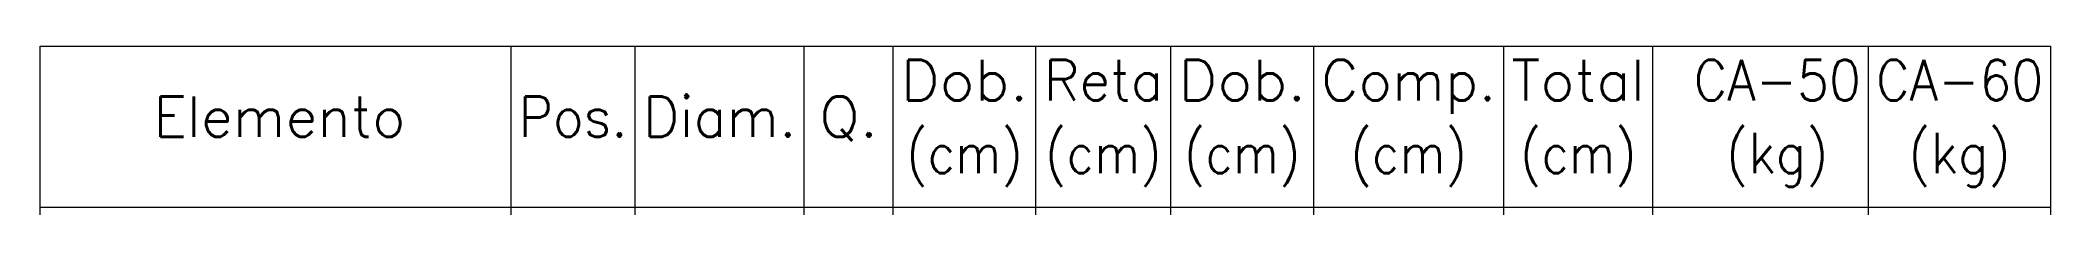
# Model space of a CAD drawing. Header units: millimetres. Extents: x 177 to 332, y -104 to 116.
# Drawn here: x 253.81 to 267.04, y 114.73 to 115.84 of the extents above; entities that cross this region are included whole.
import ezdxf
from ezdxf.enums import TextEntityAlignment as Align

# ---------------------------------------------------------------- set-up
doc = ezdxf.new("R2010")
doc.units = ezdxf.units.MM
doc.layers.add('TABELAS', color=1, linetype='Continuous', lineweight=9)
doc.layers.add('TEXTO_TABELAS', color=1, linetype='Continuous', lineweight=0)
doc.styles.add('CYPETXT_romans', font='romans.shx', dxfattribs={"height": 0.2})

msp = doc.modelspace()

# ---------------------------------------------------------------- texts
at = {"layer": 'TEXTO_TABELAS', "style": 'CYPETXT_romans'}
for s, width, p, p2 in [('Dob.', 1.017692, (259.47249, 115.48817), (260.31249, 115.48817)), ('Reta', 0.940227, (260.41249, 115.48817), (261.20049, 115.48817)), ('Dob.', 1.017692, (261.30049, 115.48817), (262.14049, 115.48817)), ('Comp.', 0.954947, (262.24049, 115.48817), (263.39249, 115.48817)), ('Total', 0.99, (263.49249, 115.48817), (264.37249, 115.48817)), ('CA-50', 0.849265, (264.69209, 115.48817), (265.79209, 115.48817)), ('CA-60', 0.849265, (265.89209, 115.48817), (266.99209, 115.48817)), ('Elemento', 0.93375, (254.55349, 115.24817), (256.21349, 115.24817)), ('Pos.', 0.895, (256.95849, 115.24817), (257.67449, 115.24817)), ('Diam.', 0.94875, (257.77449, 115.24817), (258.78649, 115.24817)), ('Q.', 1.09125, (258.93549, 115.24817), (259.32349, 115.24817)), ('(cm)', 0.84, (259.50849, 115.00817), (260.27649, 115.00817)), ('(cm)', 0.84, (260.42249, 115.00817), (261.19049, 115.00817)), ('(cm)', 0.84, (261.33649, 115.00817), (262.10449, 115.00817)), ('(cm)', 0.84, (262.43249, 115.00817), (263.20049, 115.00817)), ('(cm)', 0.84, (263.54849, 115.00817), (264.31649, 115.00817)), ('(kg)', 0.88725, (264.90409, 115.00817), (265.58009, 115.00817)), ('(kg)', 0.88725, (266.10409, 115.00817), (266.78009, 115.00817))]:
    msp.add_text(s, height=0.266667, dxfattribs=dict(at, width=width)).set_placement(p, p2, align=Align.FIT)

# ---------------------------------------------------------------- linework, layer by layer
at = {"layer": 'TABELAS'}
for p, q in [((253.80849, 114.73484), (253.80849, 115.84484)), ((253.80849, 115.84484), (267.04209, 115.84484)), ((256.90849, 114.73484), (256.90849, 115.84484)), ((257.72449, 114.73484), (257.72449, 115.84484)), ((258.83649, 114.73484), (258.83649, 115.84484)), ((259.42249, 114.73484), (259.42249, 115.84484)), ((260.36249, 114.73484), (260.36249, 115.84484)), ((261.25049, 114.73484), (261.25049, 115.84484)), ((262.19049, 114.73484), (262.19049, 115.84484)), ((263.44249, 114.73484), (263.44249, 115.84484)), ((264.42249, 114.73484), (264.42249, 115.84484)), ((265.84209, 114.73484), (265.84209, 115.84484)), ((267.04209, 114.73484), (267.04209, 115.84484)), ((253.80849, 114.78484), (267.04209, 114.78484))]:
    msp.add_line(p, q, dxfattribs=at)

msp.set_redraw_order([(e.dxf.handle, doc.entitydb.next_handle()) for e in msp.query("TEXT MTEXT ATTDEF DIMENSION ARC_DIMENSION")])  # texts and dimensions are drawn at this point

doc.saveas('drawing.dxf')
